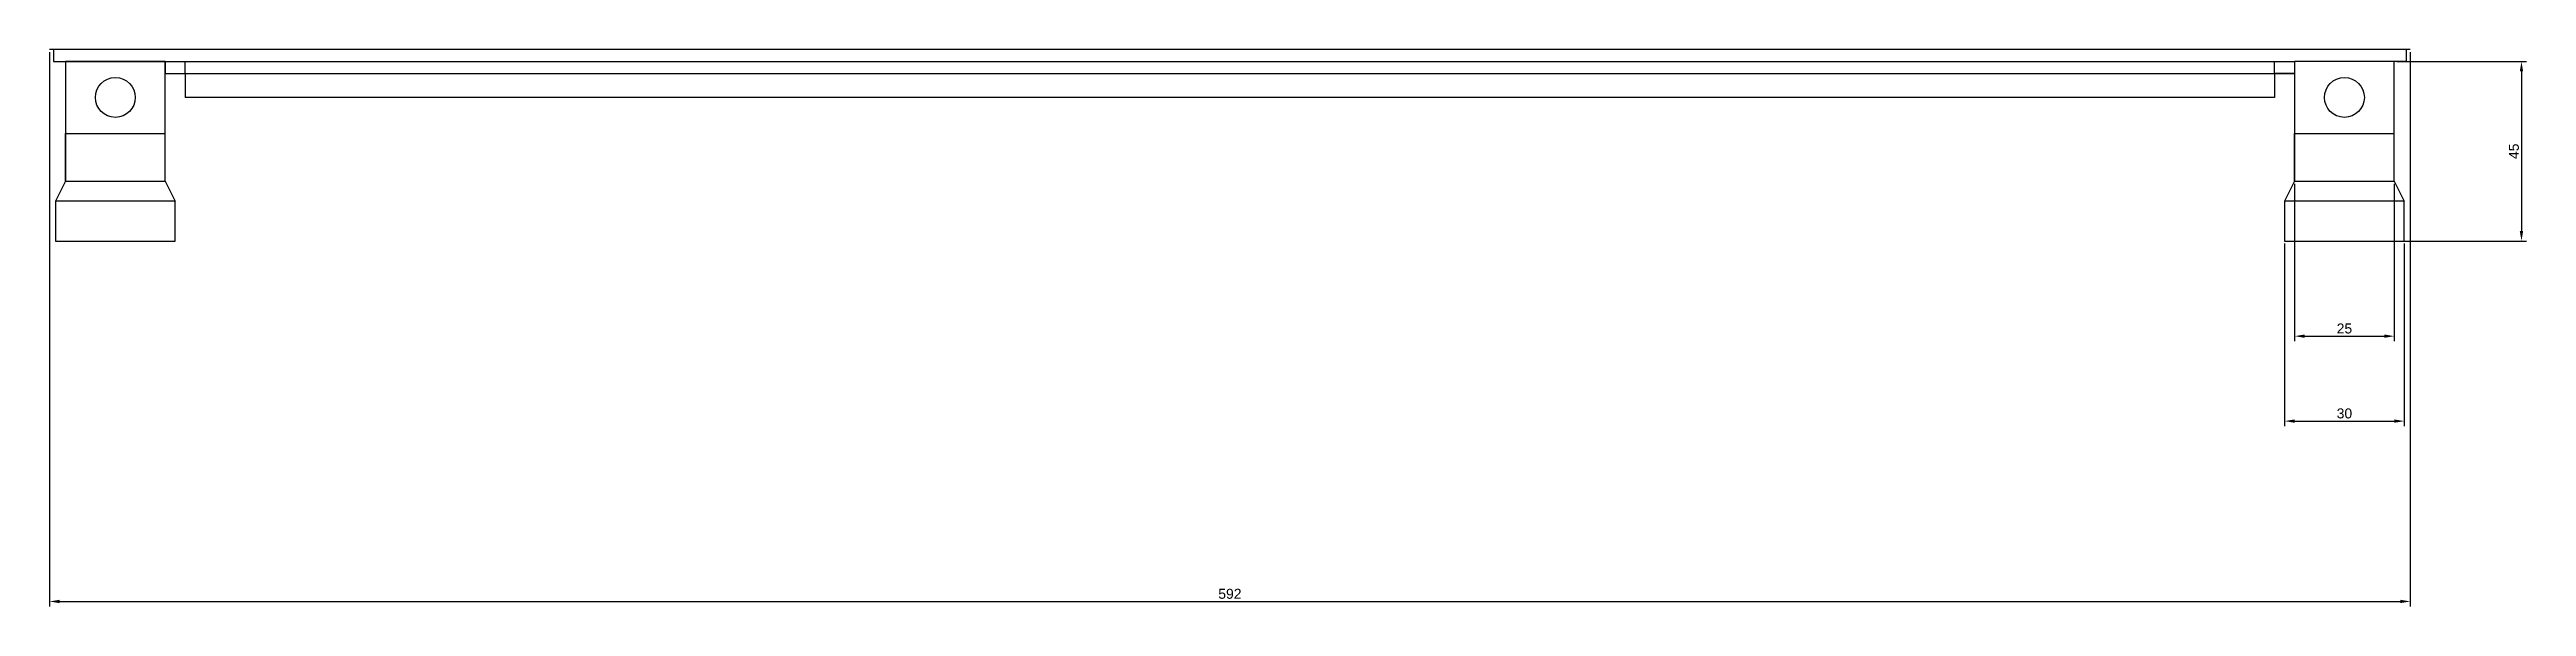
# Model space of a CAD drawing. Header units: millimetres. Extents: x -286516 to -275786, y 161594 to 164062.
# Drawn here: x -278599 to -277978, y 163275 to 163415 of the extents above; entities that cross this region are included whole.
import ezdxf

# ---------------------------------------------------------------- set-up
doc = ezdxf.new("R2010")
doc.units = ezdxf.units.MM
doc.styles.get("Standard").update_dxf_attribs({"font": 'arial.ttf'})
doc.dimstyles.new('ISO-25', dxfattribs={"dimtxt": 2.5, "dimasz": 2.5, "dimexe": 1.25, "dimexo": 0.625, "dimtad": 1, "dimtxsty": 'Standard', "dimcen": 2.5, "dimadec": 0, "dimazin": 0, "dimtfac": 1, "dimtmove": 0, "dimatfit": 3, "dimfxl": 1, "dimarcsym": 0})

msp = doc.modelspace()

# ---------------------------------------------------------------- blocks, each defined once
blk = doc.blocks.new('*D21')
at = {"color": 0, "lineweight": -2, "transparency": 16777216}
for p, q in [((-278038.55, 163365.89), (-278038.55, 163320.14)), ((-278008.55, 163365.89), (-278008.55, 163320.14)), ((-278036.05, 163321.39), (-278011.05, 163321.39))]:
    blk.add_line(p, q, dxfattribs=at)
at = {"color": 0, "transparency": 16777216}
for points in [[(-278036.05, 163321.81), (-278036.05, 163320.98), (-278038.55, 163321.39)], [(-278011.05, 163321.81), (-278011.05, 163320.98), (-278008.55, 163321.39)]]:
    blk.add_solid(points, dxfattribs=at)
at = {"layer": 'Defpoints', "color": 0, "transparency": 16777216}
for p in [(-278038.55, 163366.52), (-278008.55, 163366.52), (-278008.55, 163321.39)]:
    blk.add_point(p, dxfattribs=at)
at = {"color": 0, "transparency": 16777216, "insert": (-278023.55, 163323.3), "char_height": 2.5, "attachment_point": 5}
blk.add_mtext('30', dxfattribs=at)
blk = doc.blocks.new('*D22')
at = {"color": 0, "lineweight": -2, "transparency": 16777216}
for p, q in [((-278036.05, 163380.89), (-278036.05, 163341.43)), ((-278011.05, 163380.89), (-278011.05, 163341.43)), ((-278033.55, 163342.68), (-278013.55, 163342.68))]:
    blk.add_line(p, q, dxfattribs=at)
at = {"color": 0, "transparency": 16777216}
for points in [[(-278033.55, 163343.1), (-278033.55, 163342.27), (-278036.05, 163342.68)], [(-278013.55, 163343.1), (-278013.55, 163342.27), (-278011.05, 163342.68)]]:
    blk.add_solid(points, dxfattribs=at)
at = {"layer": 'Defpoints', "color": 0, "transparency": 16777216}
for p in [(-278036.05, 163381.52), (-278011.05, 163381.52), (-278011.05, 163342.68)]:
    blk.add_point(p, dxfattribs=at)
at = {"color": 0, "transparency": 16777216, "insert": (-278023.55, 163344.59), "char_height": 2.5, "attachment_point": 5}
blk.add_mtext('25', dxfattribs=at)
blk = doc.blocks.new('*D23')
at = {"color": 0, "lineweight": -2, "transparency": 16777216}
for p, q in [((-278010.43, 163411.52), (-277977.9, 163411.52)), ((-277979.15, 163409.02), (-277979.15, 163369.02)), ((-278010.43, 163366.52), (-277977.9, 163366.52))]:
    blk.add_line(p, q, dxfattribs=at)
at = {"color": 0, "transparency": 16777216}
for points in [[(-277979.57, 163409.02), (-277978.74, 163409.02), (-277979.15, 163411.52)], [(-277979.57, 163369.02), (-277978.74, 163369.02), (-277979.15, 163366.52)]]:
    blk.add_solid(points, dxfattribs=at)
at = {"layer": 'Defpoints', "color": 0, "transparency": 16777216}
for p in [(-278011.05, 163411.52), (-278011.05, 163366.52), (-277979.15, 163366.52)]:
    blk.add_point(p, dxfattribs=at)
at = {"color": 0, "transparency": 16777216, "insert": (-277981.05, 163389.02), "char_height": 2.5, "attachment_point": 5, "rotation": 90}
blk.add_mtext('45', dxfattribs=at)
blk = doc.blocks.new('*D24')
at = {"color": 0, "lineweight": -2, "transparency": 16777216}
for p, q in [((-278599.05, 163413.89), (-278599.05, 163274.94)), ((-278007.05, 163413.89), (-278007.05, 163274.94)), ((-278596.55, 163276.19), (-278009.55, 163276.19))]:
    blk.add_line(p, q, dxfattribs=at)
at = {"color": 0, "transparency": 16777216}
for points in [[(-278596.55, 163276.61), (-278596.55, 163275.77), (-278599.05, 163276.19)], [(-278009.55, 163276.61), (-278009.55, 163275.77), (-278007.05, 163276.19)]]:
    blk.add_solid(points, dxfattribs=at)
at = {"layer": 'Defpoints', "color": 0, "transparency": 16777216}
for p in [(-278599.05, 163414.52), (-278007.05, 163414.52), (-278007.05, 163276.19)]:
    blk.add_point(p, dxfattribs=at)
at = {"color": 0, "transparency": 16777216, "insert": (-278303.05, 163278.09), "char_height": 2.5, "attachment_point": 5}
blk.add_mtext('592', dxfattribs=at)

# ---------------------------------------------------------------- dimensions: what is measured, and where the dimension line sits
for base, p1, p2, picture, middle in [((-278007.053, 163276.191), (-278599.053, 163414.517), (-278007.053, 163414.517), '*D24', (-278303.053, 163278.092)), ((-278011.053, 163342.684), (-278036.053, 163381.517), (-278011.053, 163381.517), '*D22', (-278023.553, 163344.586)), ((-278008.553, 163321.395), (-278038.553, 163366.517), (-278008.553, 163366.517), '*D21', (-278023.553, 163323.297))]:
    dim = msp.add_linear_dim(base=base, p1=p1, p2=p2, dimstyle='ISO-25')
    dim.commit()
    dim.dimension.update_dxf_attribs({"geometry": picture, "text_midpoint": middle})
dim = msp.add_linear_dim(base=(-277979.153, 163366.517), p1=(-278011.053, 163411.517), p2=(-278011.053, 163366.517), angle=90, dimstyle='ISO-25')
dim.commit()
dim.dimension.update_dxf_attribs({"geometry": '*D23', "text_midpoint": (-277981.049, 163389.017)})

# ---------------------------------------------------------------- linework, layer by layer
for p, q in [((-278007.053, 163414.517), (-278599.053, 163414.517)), ((-278459.265, 163414.517), (-278599.053, 163414.517)), ((-278598.053, 163414.517), (-278598.053, 163411.517)), ((-278007.053, 163414.517), (-278047.053, 163414.517)), ((-278007.053, 163414.517), (-278008.053, 163414.517)), ((-278008.053, 163414.517), (-278008.053, 163411.517)), ((-278598.053, 163411.517), (-278595.053, 163411.517)), ((-278598.053, 163411.517), (-278036.053, 163411.517)), ((-278595.053, 163411.517), (-278595.053, 163381.517)), ((-278570.053, 163411.517), (-278595.053, 163411.517)), ((-278570.053, 163381.517), (-278570.053, 163411.517)), ((-278570.053, 163411.517), (-278459.265, 163411.517)), ((-278570.053, 163411.517), (-278570.053, 163408.517)), ((-278570.053, 163408.517), (-278459.265, 163408.517)), ((-278570.053, 163408.517), (-278565.053, 163408.517)), ((-278565.053, 163408.517), (-278565.053, 163411.517)), ((-278565.053, 163408.517), (-278036.053, 163408.517)), ((-278565.053, 163408.517), (-278565.053, 163402.517)), ((-278041.053, 163408.517), (-278041.053, 163411.517)), ((-278036.053, 163408.517), (-278041.053, 163408.517)), ((-278041.053, 163408.517), (-278041.053, 163402.517)), ((-278036.053, 163411.517), (-278036.053, 163381.517)), ((-278011.053, 163411.517), (-278036.053, 163411.517)), ((-278011.053, 163381.517), (-278011.053, 163411.517)), ((-278008.053, 163411.517), (-278011.053, 163411.517)), ((-278041.053, 163402.517), (-278565.053, 163402.517)), ((-278459.265, 163402.517), (-278565.053, 163402.517)), ((-278595.053, 163381.517), (-278595.053, 163393.517)), ((-278595.053, 163393.517), (-278570.053, 163393.517)), ((-278036.053, 163381.517), (-278036.053, 163393.517)), ((-278036.053, 163393.517), (-278011.053, 163393.517)), ((-278595.053, 163381.517), (-278597.553, 163376.517)), ((-278595.053, 163381.517), (-278570.053, 163381.517)), ((-278595.053, 163381.517), (-278582.553, 163381.517)), ((-278570.053, 163381.517), (-278567.553, 163376.517)), ((-278036.053, 163381.517), (-278038.553, 163376.517)), ((-278036.053, 163381.517), (-278011.053, 163381.517)), ((-278036.053, 163381.517), (-278023.553, 163381.517)), ((-278011.053, 163381.517), (-278008.553, 163376.517)), ((-278567.553, 163376.517), (-278597.553, 163376.517)), ((-278597.553, 163376.517), (-278597.553, 163366.517)), ((-278567.553, 163366.517), (-278567.553, 163376.517)), ((-278008.553, 163376.517), (-278038.553, 163376.517)), ((-278038.553, 163376.517), (-278038.553, 163366.517)), ((-278008.553, 163366.517), (-278008.553, 163376.517)), ((-278597.553, 163366.517), (-278567.553, 163366.517)), ((-278038.553, 163366.517), (-278008.553, 163366.517))]:
    msp.add_line(p, q)
for centre in [(-278582.553, 163402.517), (-278023.553, 163402.517)]:
    msp.add_circle(centre, 5)

msp.set_redraw_order([(e.dxf.handle, doc.entitydb.next_handle()) for e in msp.query("TEXT MTEXT ATTDEF DIMENSION ARC_DIMENSION")])  # texts and dimensions are drawn at this point

doc.saveas('drawing.dxf')
